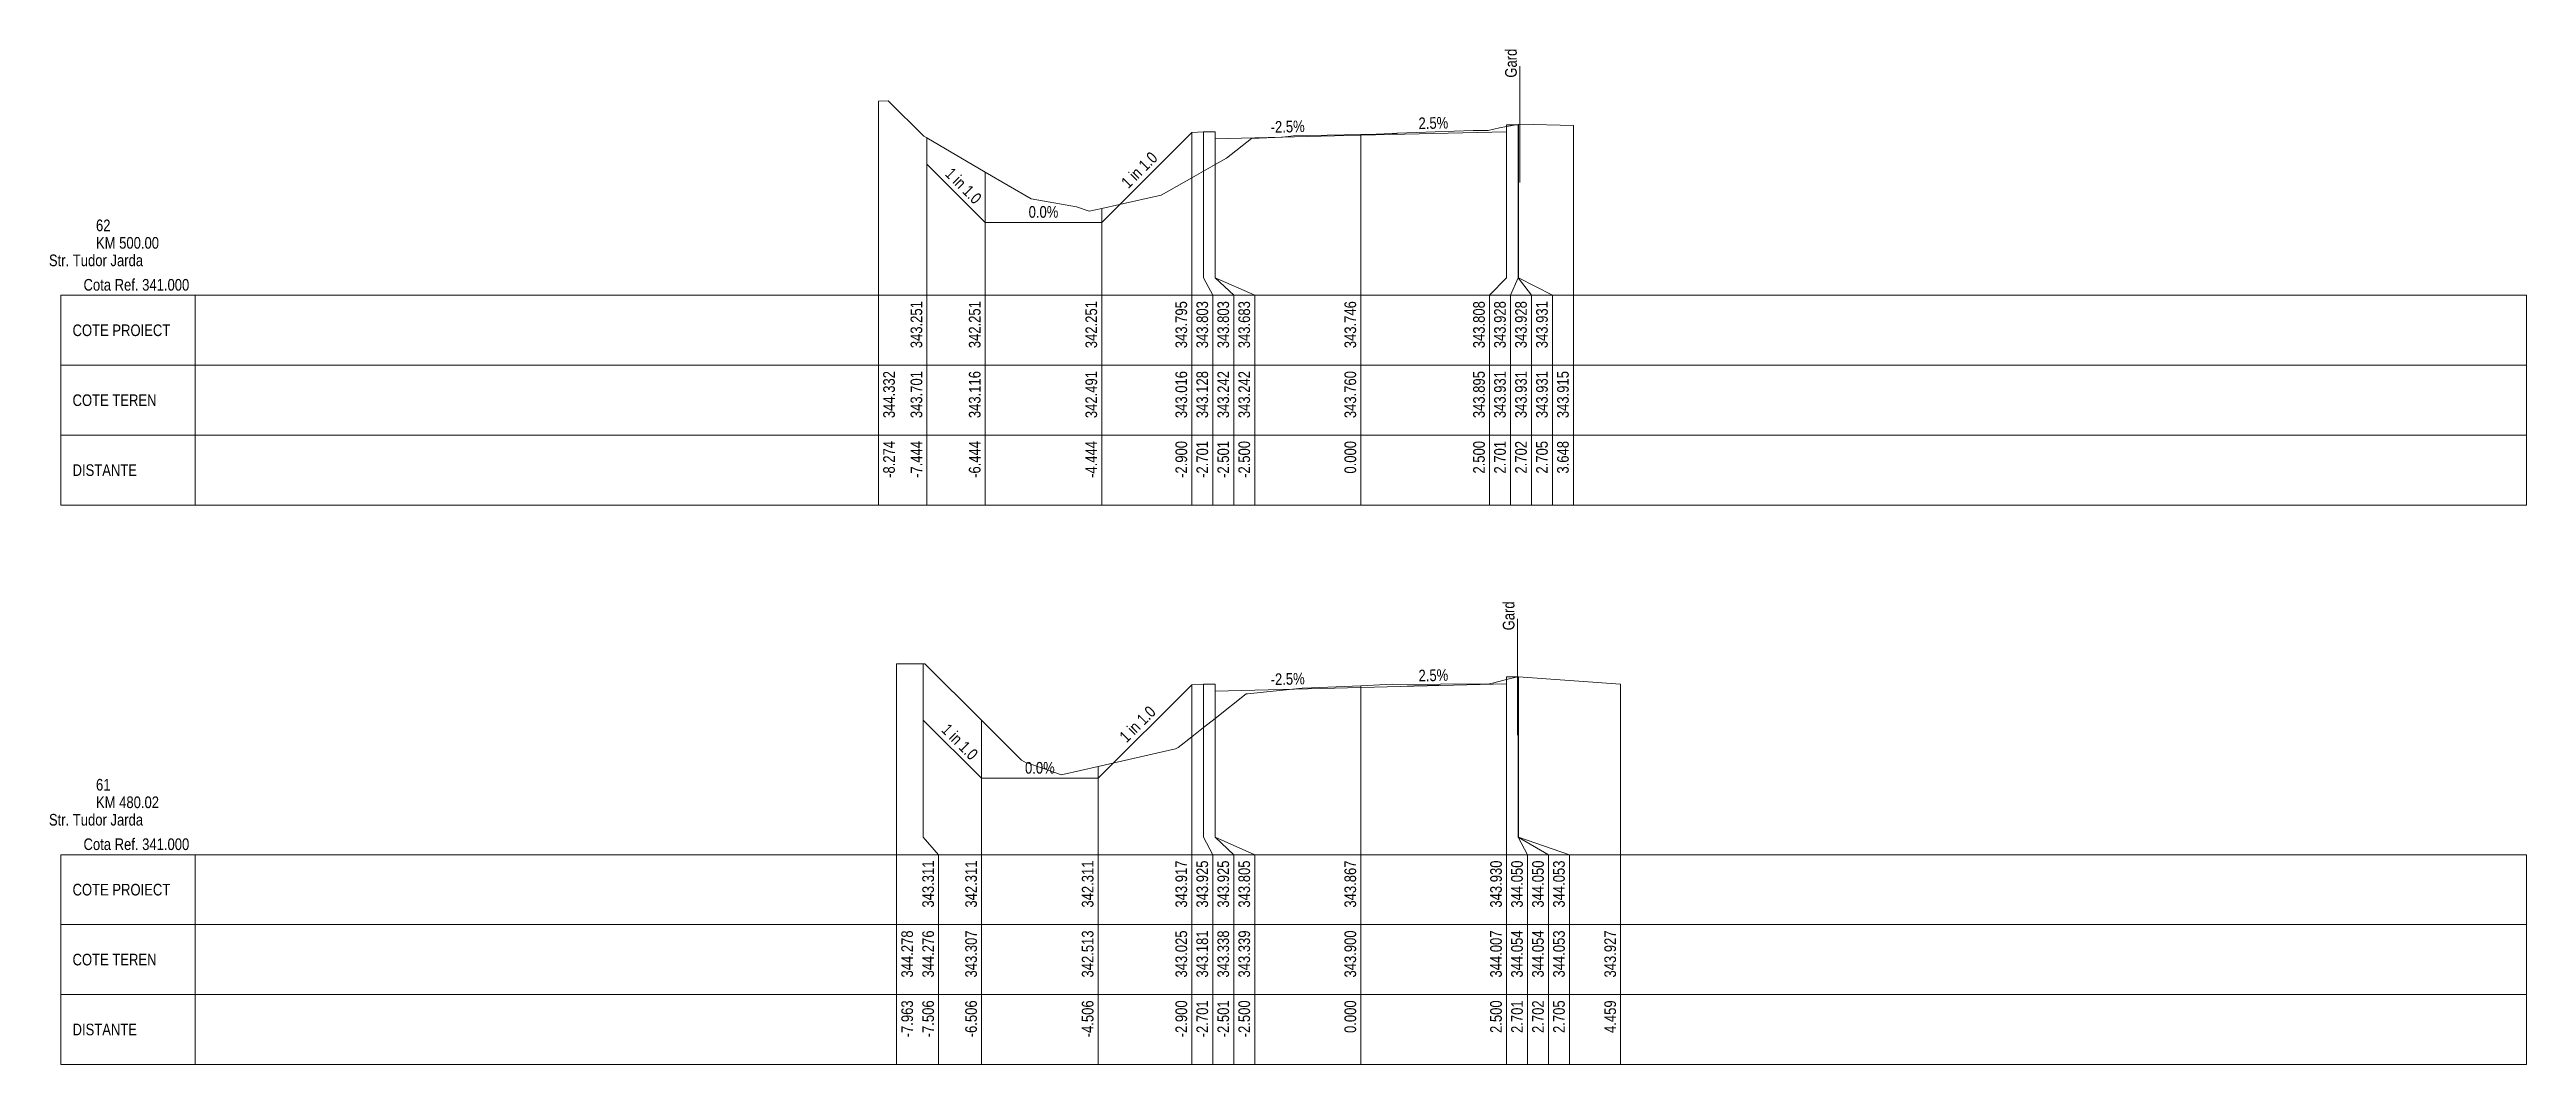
# Model space of a CAD drawing. Extents: x 1 to 634, y 0 to 594.
# Drawn here: x 0.5 to 43, y 577 to 594.42 of the extents above; entities that cross this region are included whole.
import ezdxf
from ezdxf.enums import TextEntityAlignment as Align

# ---------------------------------------------------------------- set-up
doc = ezdxf.new("R2010")
doc.units = 0
doc.header["$MEASUREMENT"] = 0
doc.layers.add('ARD-No Plot', color=1, linetype='Continuous', lineweight=0, plot=False)
for name, color, linetype, lineweight in [('DESIGN-TEXT', 7, 'Continuous', 0), ('EXISTING-TEXT', 7, 'Continuous', 0), ('LINES', 7, 'Continuous', 0), ('Text', 7, 'Continuous', 0), ('X-RL', 7, 'Continuous', 0), ('XPLOT-DESIGN', 5, 'Continuous', 0), ('XPLOT-EXISTING', 3, 'Continuous', 0), ('XPLOT-GRADE', 7, 'Continuous', 0), ('XPLOT-KM', 7, 'Continuous', 0), ('XPLOT-TITLE', 7, 'Continuous', 0)]:
    doc.layers.add(name, color=color, linetype=linetype, lineweight=lineweight)
doc.styles.add('$0$$0$Arial', font='arial.ttf', dxfattribs={"width": 0.8})

msp = doc.modelspace()

# ---------------------------------------------------------------- texts
at = {"layer": 'ARD-No Plot', "style": '$0$$0$Arial', "width": 0.8}
for p in [(1.3, 590.7), (1.3, 581.1)]:
    msp.add_text('Str. Tudor Jarda', height=0.2, dxfattribs=at).set_placement(p, align=Align.CENTER)
at = {"layer": 'DESIGN-TEXT', "style": '$0$$0$Arial', "width": 0.8}
for s, p in [('343.251', (15.476, 590.1)), ('342.251', (16.476, 590.1)), ('342.251', (18.476, 590.1)), ('343.795', (20.02, 590.1)), ('343.803', (20.38, 590.1)), ('343.803', (20.74, 590.1)), ('343.683', (21.1, 590.1)), ('343.746', (22.92, 590.1)), ('343.808', (25.128, 590.1)), ('343.928', (25.488, 590.1)), ('343.928', (25.848, 590.1)), ('343.931', (26.208, 590.1)), ('343.311', (15.677, 580.5)), ('342.311', (16.414, 580.5)), ('342.311', (18.414, 580.5)), ('343.917', (20.02, 580.5)), ('343.925', (20.38, 580.5)), ('343.925', (20.74, 580.5)), ('343.805', (21.1, 580.5)), ('343.867', (22.92, 580.5)), ('343.930', (25.42, 580.5)), ('344.050', (25.78, 580.5)), ('344.050', (26.14, 580.5)), ('344.053', (26.5, 580.5))]:
    msp.add_text(s, height=0.2, rotation=90, dxfattribs=at).set_placement(p, align=Align.RIGHT)
at = {"layer": 'EXISTING-TEXT', "style": '$0$$0$Arial', "width": 0.8}
for s, p in [('344.332', (15.006, 588.9)), ('343.701', (15.476, 588.9)), ('343.116', (16.476, 588.9)), ('342.491', (18.476, 588.9)), ('343.016', (20.02, 588.9)), ('343.128', (20.38, 588.9)), ('343.242', (20.74, 588.9)), ('343.242', (21.1, 588.9)), ('343.760', (22.92, 588.9)), ('343.760', (22.92, 588.9)), ('343.895', (25.128, 588.9)), ('343.931', (25.488, 588.9)), ('343.931', (25.848, 588.9)), ('343.931', (26.208, 588.9)), ('343.915', (26.568, 588.9)), ('344.278', (15.317, 579.3)), ('344.276', (15.677, 579.3)), ('343.307', (16.414, 579.3)), ('342.513', (18.414, 579.3)), ('343.025', (20.02, 579.3)), ('343.181', (20.38, 579.3)), ('343.338', (20.74, 579.3)), ('343.339', (21.1, 579.3)), ('343.900', (22.92, 579.3)), ('343.900', (22.92, 579.3)), ('344.007', (25.42, 579.3)), ('344.054', (25.78, 579.3)), ('344.054', (26.14, 579.3)), ('344.053', (26.5, 579.3)), ('343.927', (27.379, 579.3))]:
    msp.add_text(s, height=0.2, rotation=90, dxfattribs=at).set_placement(p, align=Align.RIGHT)
at = {"layer": 'Text', "style": '$0$$0$Arial', "width": 0.8}
for p in [(25.677, 593.935), (25.637, 584.45)]:
    msp.add_text('Gard', height=0.2, rotation=90, dxfattribs=at).set_placement(p)
for s, p in [('-8.274', (15.006, 587.7)), ('-8.274', (15.006, 587.7)), ('-7.444', (15.476, 587.7)), ('-7.444', (15.476, 587.7)), ('-7.444', (15.476, 587.7)), ('-6.444', (16.476, 587.7)), ('-6.444', (16.476, 587.7)), ('-6.444', (16.476, 587.7)), ('-4.444', (18.476, 587.7)), ('-4.444', (18.476, 587.7)), ('-4.444', (18.476, 587.7)), ('-2.900', (20.02, 587.7)), ('-2.900', (20.02, 587.7)), ('-2.900', (20.02, 587.7)), ('-2.701', (20.38, 587.7)), ('-2.701', (20.38, 587.7)), ('-2.701', (20.38, 587.7)), ('-2.501', (20.74, 587.7)), ('-2.501', (20.74, 587.7)), ('-2.501', (20.74, 587.7)), ('-2.500', (21.1, 587.7)), ('-2.500', (21.1, 587.7)), ('-2.500', (21.1, 587.7)), ('0.000', (22.92, 587.7)), ('0.000', (22.92, 587.7)), ('0.000', (22.92, 587.7)), ('2.500', (25.128, 587.7)), ('2.500', (25.128, 587.7)), ('2.500', (25.128, 587.7)), ('2.701', (25.488, 587.7)), ('2.701', (25.488, 587.7)), ('2.701', (25.488, 587.7)), ('2.702', (25.848, 587.7)), ('2.702', (25.848, 587.7)), ('2.702', (25.848, 587.7)), ('2.705', (26.208, 587.7)), ('2.705', (26.208, 587.7)), ('2.705', (26.208, 587.7)), ('3.648', (26.568, 587.7)), ('3.648', (26.568, 587.7)), ('-7.963', (15.317, 578.1)), ('-7.963', (15.317, 578.1)), ('-7.506', (15.677, 578.1)), ('-7.506', (15.677, 578.1)), ('-7.506', (15.677, 578.1)), ('-6.506', (16.414, 578.1)), ('-6.506', (16.414, 578.1)), ('-6.506', (16.414, 578.1)), ('-4.506', (18.414, 578.1)), ('-4.506', (18.414, 578.1)), ('-4.506', (18.414, 578.1)), ('-2.900', (20.02, 578.1)), ('-2.900', (20.02, 578.1)), ('-2.900', (20.02, 578.1)), ('-2.701', (20.38, 578.1)), ('-2.701', (20.38, 578.1)), ('-2.701', (20.38, 578.1)), ('-2.501', (20.74, 578.1)), ('-2.501', (20.74, 578.1)), ('-2.501', (20.74, 578.1)), ('-2.500', (21.1, 578.1)), ('-2.500', (21.1, 578.1)), ('-2.500', (21.1, 578.1)), ('0.000', (22.92, 578.1)), ('0.000', (22.92, 578.1)), ('0.000', (22.92, 578.1)), ('2.500', (25.42, 578.1)), ('2.500', (25.42, 578.1)), ('2.500', (25.42, 578.1)), ('2.701', (25.78, 578.1)), ('2.701', (25.78, 578.1)), ('2.701', (25.78, 578.1)), ('2.702', (26.14, 578.1)), ('2.702', (26.14, 578.1)), ('2.702', (26.14, 578.1)), ('2.705', (26.5, 578.1)), ('2.705', (26.5, 578.1)), ('2.705', (26.5, 578.1)), ('4.459', (27.379, 578.1)), ('4.459', (27.379, 578.1))]:
    msp.add_text(s, height=0.2, rotation=90, dxfattribs=at).set_placement(p, align=Align.RIGHT)
at = {"layer": 'X-RL', "style": '$0$$0$Arial', "width": 0.8}
for p in [(2.9, 590.28), (2.9, 580.68)]:
    msp.add_text('Cota Ref. 341.000', height=0.2, dxfattribs=at).set_placement(p, align=Align.RIGHT)
at = {"layer": 'XPLOT-GRADE', "style": '$0$$0$Arial', "width": 0.8}
for s, rotation, p in [('2.5%', 1.4321, (24.248, 593.057)), ('-2.5%', 1.4321, (21.748, 592.995)), ('1 in 1.0', 45, (19.271, 592.28)), ('1 in 1.0', 315, (16.112, 592.008)), ('0.0%', 0, (17.556, 591.531)), ('-2.5%', 1.4321, (21.748, 583.516)), ('2.5%', 1.4321, (24.248, 583.579)), ('1 in 1.0', 45, (19.24, 582.771)), ('1 in 1.0', 315, (16.05, 582.467)), ('0.0%', 0, (17.494, 581.991))]:
    msp.add_text(s, height=0.2, rotation=rotation, dxfattribs=at).set_placement(p, align=Align.CENTER)
at = {"layer": 'XPLOT-KM', "style": '$0$$0$Arial', "width": 0.8}
for s, p in [('62', (1.3, 591.3)), ('KM 500.00', (1.3, 591)), ('61', (1.3, 581.7)), ('KM 480.02', (1.3, 581.4))]:
    msp.add_text(s, height=0.2, dxfattribs=at).set_placement(p)
at = {"layer": 'XPLOT-TITLE', "style": '$0$$0$Arial', "width": 0.8}
for s, p in [('COTE PROIECT', (0.898, 589.5)), ('COTE TEREN', (0.898, 588.3)), ('DISTANTE', (0.898, 587.1)), ('COTE PROIECT', (0.898, 579.9)), ('COTE TEREN', (0.898, 578.7)), ('DISTANTE', (0.898, 577.5))]:
    msp.add_text(s, height=0.2, dxfattribs=at).set_placement(p)

# ---------------------------------------------------------------- linework, layer by layer
at = {"layer": 'LINES'}
for p, q in [((25.727, 594.135), (25.727, 592.135)), ((14.726, 590.5), (14.726, 593.532)), ((14.726, 590.5), (14.726, 593.532)), ((15.556, 590.5), (15.556, 592.901)), ((15.556, 590.5), (15.556, 592.901)), ((15.556, 590.5), (15.556, 592.901)), ((20.1, 590.5), (20.1, 592.995)), ((20.1, 590.5), (20.1, 592.995)), ((20.1, 590.5), (20.1, 592.995)), ((20.299, 590.5), (20.299, 593.003)), ((20.299, 590.5), (20.299, 593.003)), ((20.299, 590.5), (20.299, 593.003)), ((20.499, 590.5), (20.499, 593.003)), ((20.499, 590.5), (20.499, 593.003)), ((20.499, 590.5), (20.499, 593.003)), ((20.5, 590.5), (20.5, 592.883)), ((20.5, 590.5), (20.5, 592.883)), ((20.5, 590.5), (20.5, 592.883)), ((23, 590.5), (23, 592.96)), ((23, 590.5), (23, 592.96)), ((23, 590.5), (23, 592.96)), ((25.5, 590.5), (25.5, 593.095)), ((25.5, 590.5), (25.5, 593.095)), ((25.5, 590.5), (25.5, 593.095)), ((25.701, 590.5), (25.701, 593.131)), ((25.701, 590.5), (25.701, 593.131)), ((25.701, 590.5), (25.701, 593.131)), ((25.702, 590.5), (25.702, 593.131)), ((25.702, 590.5), (25.702, 593.131)), ((25.702, 590.5), (25.702, 593.131)), ((25.705, 590.5), (25.705, 593.131)), ((25.705, 590.5), (25.705, 593.131)), ((25.705, 590.5), (25.705, 593.131)), ((26.648, 590.5), (26.648, 593.115)), ((26.648, 590.5), (26.648, 593.115)), ((16.556, 590.5), (16.556, 592.316)), ((16.556, 590.5), (16.556, 592.316)), ((16.556, 590.5), (16.556, 592.316)), ((18.556, 590.5), (18.556, 591.691)), ((18.556, 590.5), (18.556, 591.691)), ((18.556, 590.5), (18.556, 591.691)), ((14.726, 590.2), (14.726, 590.5)), ((14.726, 590.2), (14.726, 590.5)), ((15.556, 590.2), (15.556, 590.5)), ((15.556, 590.2), (15.556, 590.5)), ((15.556, 590.2), (15.556, 590.5)), ((16.556, 590.2), (16.556, 590.5)), ((16.556, 590.2), (16.556, 590.5)), ((16.556, 590.2), (16.556, 590.5)), ((18.556, 590.2), (18.556, 590.5)), ((18.556, 590.2), (18.556, 590.5)), ((18.556, 590.2), (18.556, 590.5)), ((20.1, 590.2), (20.1, 590.5)), ((20.1, 590.2), (20.1, 590.5)), ((20.1, 590.2), (20.1, 590.5)), ((20.46, 590.2), (20.299, 590.5)), ((20.46, 590.2), (20.299, 590.5)), ((20.46, 590.2), (20.299, 590.5)), ((20.82, 590.2), (20.499, 590.5)), ((20.82, 590.2), (20.499, 590.5)), ((20.82, 590.2), (20.499, 590.5)), ((21.18, 590.2), (20.5, 590.5)), ((21.18, 590.2), (20.5, 590.5)), ((21.18, 590.2), (20.5, 590.5)), ((23, 590.2), (23, 590.5)), ((23, 590.2), (23, 590.5)), ((23, 590.2), (23, 590.5)), ((25.208, 590.2), (25.5, 590.5)), ((25.208, 590.2), (25.5, 590.5)), ((25.208, 590.2), (25.5, 590.5)), ((25.568, 590.2), (25.701, 590.5)), ((25.568, 590.2), (25.701, 590.5)), ((25.568, 590.2), (25.701, 590.5)), ((25.928, 590.2), (25.702, 590.5)), ((25.928, 590.2), (25.702, 590.5)), ((25.928, 590.2), (25.702, 590.5)), ((26.288, 590.2), (25.705, 590.5)), ((26.288, 590.2), (25.705, 590.5)), ((26.288, 590.2), (25.705, 590.5)), ((26.648, 590.2), (26.648, 590.5)), ((26.648, 590.2), (26.648, 590.5)), ((0.698, 589), (0.698, 590.2)), ((0.698, 590.2), (3, 590.2)), ((3, 586.6), (3, 590.2)), ((3, 590.2), (43, 590.2)), ((14.726, 586.6), (14.726, 590.2)), ((14.726, 586.6), (14.726, 590.2)), ((15.556, 586.6), (15.556, 590.2)), ((15.556, 586.6), (15.556, 590.2)), ((15.556, 586.6), (15.556, 590.2)), ((16.556, 586.6), (16.556, 590.2)), ((16.556, 586.6), (16.556, 590.2)), ((16.556, 586.6), (16.556, 590.2)), ((18.556, 586.6), (18.556, 590.2)), ((18.556, 586.6), (18.556, 590.2)), ((18.556, 586.6), (18.556, 590.2)), ((20.1, 586.6), (20.1, 590.2)), ((20.1, 586.6), (20.1, 590.2)), ((20.1, 586.6), (20.1, 590.2)), ((20.46, 586.6), (20.46, 590.2)), ((20.46, 586.6), (20.46, 590.2)), ((20.46, 586.6), (20.46, 590.2)), ((20.82, 586.6), (20.82, 590.2)), ((20.82, 586.6), (20.82, 590.2)), ((20.82, 586.6), (20.82, 590.2)), ((21.18, 586.6), (21.18, 590.2)), ((21.18, 586.6), (21.18, 590.2)), ((21.18, 586.6), (21.18, 590.2)), ((23, 586.6), (23, 590.2)), ((23, 586.6), (23, 590.2)), ((23, 586.6), (23, 590.2)), ((25.208, 586.6), (25.208, 590.2)), ((25.208, 586.6), (25.208, 590.2)), ((25.208, 586.6), (25.208, 590.2)), ((25.568, 586.6), (25.568, 590.2)), ((25.568, 586.6), (25.568, 590.2)), ((25.568, 586.6), (25.568, 590.2)), ((25.928, 586.6), (25.928, 590.2)), ((25.928, 586.6), (25.928, 590.2)), ((25.928, 586.6), (25.928, 590.2)), ((26.288, 586.6), (26.288, 590.2)), ((26.288, 586.6), (26.288, 590.2)), ((26.288, 586.6), (26.288, 590.2)), ((26.648, 586.6), (26.648, 590.2)), ((26.648, 586.6), (26.648, 590.2)), ((43, 586.6), (43, 590.2)), ((0.698, 587.8), (0.698, 589)), ((0.698, 589), (3, 589)), ((3, 589), (0.698, 589)), ((3, 589), (43, 589)), ((0.698, 586.6), (0.698, 587.8)), ((0.698, 587.8), (3, 587.8)), ((3, 587.8), (0.698, 587.8)), ((3, 587.8), (43, 587.8)), ((3, 586.6), (0.698, 586.6)), ((3, 586.6), (43, 586.6)), ((25.687, 584.65), (25.687, 582.65)), ((15.037, 580.9), (15.037, 583.878)), ((15.037, 580.9), (15.037, 583.878)), ((15.494, 580.9), (15.494, 583.876)), ((15.494, 580.9), (15.494, 583.876)), ((15.494, 580.9), (15.494, 583.876)), ((20.1, 580.9), (20.1, 583.517)), ((20.1, 580.9), (20.1, 583.517)), ((20.1, 580.9), (20.1, 583.517)), ((20.299, 580.9), (20.299, 583.525)), ((20.299, 580.9), (20.299, 583.525)), ((20.299, 580.9), (20.299, 583.525)), ((20.499, 580.9), (20.499, 583.525)), ((20.499, 580.9), (20.499, 583.525)), ((20.499, 580.9), (20.499, 583.525)), ((23, 580.9), (23, 583.5)), ((23, 580.9), (23, 583.5)), ((23, 580.9), (23, 583.5)), ((25.5, 580.9), (25.5, 583.607)), ((25.5, 580.9), (25.5, 583.607)), ((25.5, 580.9), (25.5, 583.607)), ((25.701, 580.9), (25.701, 583.654)), ((25.701, 580.9), (25.701, 583.654)), ((25.701, 580.9), (25.701, 583.654)), ((25.702, 580.9), (25.702, 583.654)), ((25.702, 580.9), (25.702, 583.654)), ((25.702, 580.9), (25.702, 583.654)), ((25.705, 580.9), (25.705, 583.653)), ((25.705, 580.9), (25.705, 583.653)), ((25.705, 580.9), (25.705, 583.653)), ((27.459, 580.9), (27.459, 583.527)), ((27.459, 580.9), (27.459, 583.527)), ((20.5, 580.9), (20.5, 583.405)), ((20.5, 580.9), (20.5, 583.405)), ((20.5, 580.9), (20.5, 583.405)), ((16.494, 580.9), (16.494, 582.907)), ((16.494, 580.9), (16.494, 582.907)), ((16.494, 580.9), (16.494, 582.907)), ((18.494, 580.9), (18.494, 582.113)), ((18.494, 580.9), (18.494, 582.113)), ((18.494, 580.9), (18.494, 582.113)), ((0.698, 579.4), (0.698, 580.6)), ((0.698, 580.6), (3, 580.6)), ((3, 577), (3, 580.6)), ((3, 580.6), (43, 580.6)), ((15.037, 580.6), (15.037, 580.9)), ((15.037, 580.6), (15.037, 580.9)), ((15.037, 577), (15.037, 580.6)), ((15.037, 577), (15.037, 580.6)), ((15.757, 580.6), (15.494, 580.9)), ((15.757, 580.6), (15.494, 580.9)), ((15.757, 580.6), (15.494, 580.9)), ((15.757, 577), (15.757, 580.6)), ((15.757, 577), (15.757, 580.6)), ((15.757, 577), (15.757, 580.6)), ((16.494, 580.6), (16.494, 580.9)), ((16.494, 580.6), (16.494, 580.9)), ((16.494, 580.6), (16.494, 580.9)), ((16.494, 577), (16.494, 580.6)), ((16.494, 577), (16.494, 580.6)), ((16.494, 577), (16.494, 580.6)), ((18.494, 580.6), (18.494, 580.9)), ((18.494, 580.6), (18.494, 580.9)), ((18.494, 580.6), (18.494, 580.9)), ((18.494, 577), (18.494, 580.6)), ((18.494, 577), (18.494, 580.6)), ((18.494, 577), (18.494, 580.6)), ((20.1, 580.6), (20.1, 580.9)), ((20.1, 580.6), (20.1, 580.9)), ((20.1, 580.6), (20.1, 580.9)), ((20.1, 577), (20.1, 580.6)), ((20.1, 577), (20.1, 580.6)), ((20.1, 577), (20.1, 580.6)), ((20.46, 580.6), (20.299, 580.9)), ((20.46, 580.6), (20.299, 580.9)), ((20.46, 580.6), (20.299, 580.9)), ((20.46, 577), (20.46, 580.6)), ((20.46, 577), (20.46, 580.6)), ((20.46, 577), (20.46, 580.6)), ((20.82, 580.6), (20.499, 580.9)), ((20.82, 580.6), (20.499, 580.9)), ((20.82, 580.6), (20.499, 580.9)), ((21.18, 580.6), (20.5, 580.9)), ((21.18, 580.6), (20.5, 580.9)), ((21.18, 580.6), (20.5, 580.9)), ((20.82, 577), (20.82, 580.6)), ((20.82, 577), (20.82, 580.6)), ((20.82, 577), (20.82, 580.6)), ((21.18, 577), (21.18, 580.6)), ((21.18, 577), (21.18, 580.6)), ((21.18, 577), (21.18, 580.6)), ((23, 580.6), (23, 580.9)), ((23, 580.6), (23, 580.9)), ((23, 580.6), (23, 580.9)), ((23, 577), (23, 580.6)), ((23, 577), (23, 580.6)), ((23, 577), (23, 580.6)), ((25.5, 580.6), (25.5, 580.9)), ((25.5, 580.6), (25.5, 580.9)), ((25.5, 580.6), (25.5, 580.9)), ((25.5, 577), (25.5, 580.6)), ((25.5, 577), (25.5, 580.6)), ((25.5, 577), (25.5, 580.6)), ((25.86, 580.6), (25.701, 580.9)), ((25.86, 580.6), (25.701, 580.9)), ((25.86, 580.6), (25.701, 580.9)), ((26.22, 580.6), (25.702, 580.9)), ((26.22, 580.6), (25.702, 580.9)), ((26.22, 580.6), (25.702, 580.9)), ((26.58, 580.6), (25.705, 580.9)), ((26.58, 580.6), (25.705, 580.9)), ((26.58, 580.6), (25.705, 580.9)), ((25.86, 577), (25.86, 580.6)), ((25.86, 577), (25.86, 580.6)), ((25.86, 577), (25.86, 580.6)), ((26.22, 577), (26.22, 580.6)), ((26.22, 577), (26.22, 580.6)), ((26.22, 577), (26.22, 580.6)), ((26.58, 577), (26.58, 580.6)), ((26.58, 577), (26.58, 580.6)), ((26.58, 577), (26.58, 580.6)), ((27.459, 580.6), (27.459, 580.9)), ((27.459, 580.6), (27.459, 580.9)), ((27.459, 577), (27.459, 580.6)), ((27.459, 577), (27.459, 580.6)), ((43, 577), (43, 580.6)), ((0.698, 578.2), (0.698, 579.4)), ((0.698, 579.4), (3, 579.4)), ((3, 579.4), (0.698, 579.4)), ((3, 579.4), (43, 579.4)), ((0.698, 577), (0.698, 578.2)), ((0.698, 578.2), (3, 578.2)), ((3, 578.2), (0.698, 578.2)), ((3, 578.2), (43, 578.2)), ((3, 577), (0.698, 577)), ((3, 577), (43, 577))]:
    msp.add_line(p, q, dxfattribs=at)
at = {"layer": 'XPLOT-DESIGN'}
for p, q in [((18.556, 591.451), (20.1, 592.995)), ((20.1, 592.995), (20.299, 593.003)), ((20.299, 593.003), (20.499, 593.003)), ((20.499, 593.003), (20.5, 592.883)), ((20.5, 592.883), (23, 592.946)), ((23, 592.946), (25.5, 593.008)), ((25.5, 593.008), (25.501, 593.128)), ((25.501, 593.128), (25.701, 593.128)), ((25.701, 593.128), (25.702, 593.128)), ((25.702, 593.128), (25.705, 593.131)), ((15.556, 592.451), (16.556, 591.451)), ((16.556, 591.451), (18.556, 591.451)), ((18.494, 581.911), (20.1, 583.517)), ((20.1, 583.517), (20.299, 583.525)), ((20.299, 583.525), (20.499, 583.525)), ((20.499, 583.525), (20.5, 583.405)), ((23, 583.467), (25.5, 583.53)), ((25.5, 583.53), (25.501, 583.65)), ((25.501, 583.65), (25.701, 583.65)), ((25.701, 583.65), (25.702, 583.65)), ((25.702, 583.65), (25.705, 583.653)), ((20.5, 583.405), (23, 583.467)), ((15.494, 582.911), (16.494, 581.911)), ((16.494, 581.911), (18.494, 581.911))]:
    msp.add_line(p, q, dxfattribs=at)
at = {"layer": 'XPLOT-EXISTING'}
for p, q in [((14.726, 593.532), (14.894, 593.54)), ((14.894, 593.54), (15.504, 592.931)), ((15.504, 592.931), (15.556, 592.901)), ((15.556, 592.901), (16.556, 592.316)), ((20.694, 592.552), (21.124, 592.89)), ((21.124, 592.89), (21.659, 592.914)), ((21.659, 592.914), (21.848, 592.934)), ((21.848, 592.934), (23, 592.96)), ((23, 592.96), (23.266, 592.966)), ((23, 592.96), (23, 592.96)), ((23.266, 592.966), (23.54, 592.978)), ((23.54, 592.978), (23.621, 592.975)), ((23.621, 592.975), (23.627, 592.981)), ((23.627, 592.981), (24.927, 593.028)), ((24.927, 593.028), (25.185, 593.026)), ((25.185, 593.026), (25.381, 593.073)), ((25.381, 593.073), (25.5, 593.095)), ((25.5, 593.095), (25.701, 593.131)), ((25.701, 593.131), (25.702, 593.131)), ((25.702, 593.131), (25.705, 593.131)), ((25.705, 593.131), (25.727, 593.135)), ((25.727, 593.135), (26.648, 593.115)), ((20.299, 592.328), (20.499, 592.442)), ((20.499, 592.442), (20.5, 592.442)), ((20.5, 592.442), (20.694, 592.552)), ((16.556, 592.316), (17.342, 591.856)), ((19.578, 591.921), (20.1, 592.216)), ((20.1, 592.216), (20.299, 592.328)), ((17.342, 591.856), (18.124, 591.719)), ((18.124, 591.719), (18.34, 591.644)), ((18.34, 591.644), (18.556, 591.691)), ((18.556, 591.691), (18.863, 591.757)), ((18.863, 591.757), (19.578, 591.921)), ((15.037, 583.878), (15.452, 583.874)), ((15.452, 583.874), (15.494, 583.876)), ((15.494, 583.876), (15.522, 583.878)), ((15.522, 583.878), (16.494, 582.907)), ((22.153, 583.462), (23, 583.5)), ((23, 583.5), (23.54, 583.524)), ((23, 583.5), (23, 583.5)), ((23.54, 583.524), (23.796, 583.516)), ((23.796, 583.516), (24.342, 583.514)), ((24.342, 583.514), (24.377, 583.533)), ((24.377, 583.533), (25.182, 583.527)), ((25.182, 583.527), (25.26, 583.546)), ((25.26, 583.546), (25.5, 583.607)), ((25.5, 583.607), (25.687, 583.655)), ((25.687, 583.655), (25.701, 583.654)), ((25.701, 583.654), (25.702, 583.654)), ((25.702, 583.654), (25.705, 583.653)), ((25.705, 583.653), (27.459, 583.527)), ((20.5, 582.939), (21.035, 583.359)), ((21.035, 583.359), (21.059, 583.36)), ((21.059, 583.36), (21.994, 583.459)), ((21.994, 583.459), (22.153, 583.462)), ((16.494, 582.907), (17.178, 582.224)), ((20.1, 582.625), (20.299, 582.781)), ((20.299, 582.781), (20.499, 582.938)), ((20.499, 582.938), (20.5, 582.939)), ((17.178, 582.224), (17.258, 582.177)), ((18.494, 582.113), (19.822, 582.416)), ((19.822, 582.416), (19.865, 582.44)), ((19.865, 582.44), (20.1, 582.625)), ((17.258, 582.177), (17.292, 582.171)), ((17.292, 582.171), (17.868, 581.971)), ((17.868, 581.971), (17.889, 581.976)), ((17.889, 581.976), (18.494, 582.113))]:
    msp.add_line(p, q, dxfattribs=at)

msp.set_redraw_order([(e.dxf.handle, doc.entitydb.next_handle()) for e in msp.query("TEXT MTEXT ATTDEF DIMENSION ARC_DIMENSION")])  # texts and dimensions are drawn at this point

doc.saveas('drawing.dxf')
